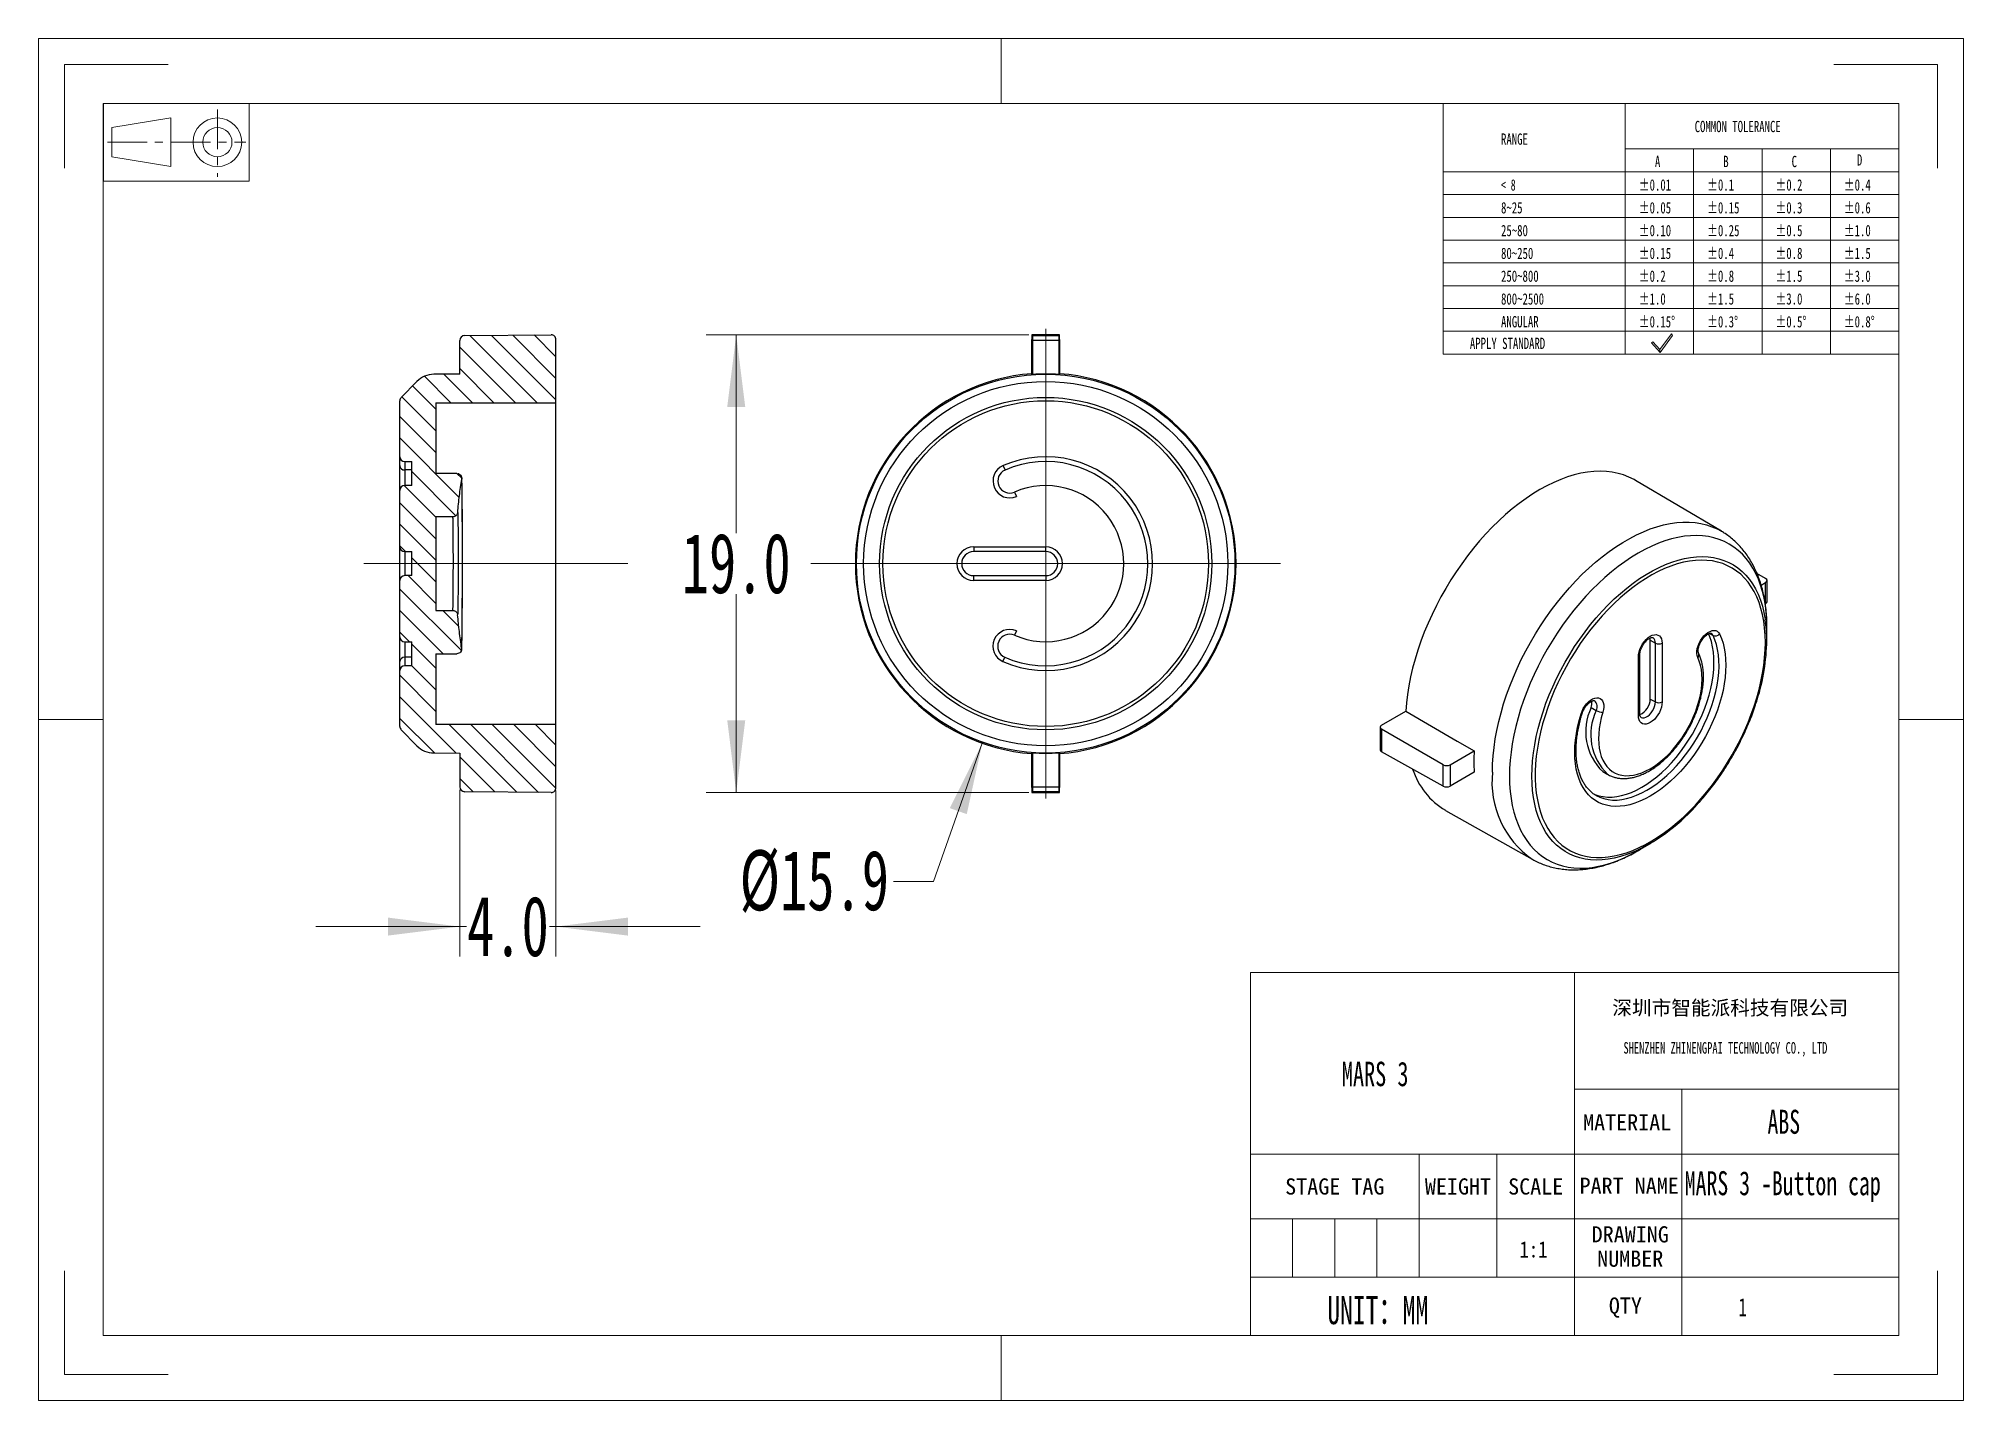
# Model space of a CAD drawing. Header units: millimetres. Extents: x 845.4 to 925.5, y 116.1 to 172.8.
import ezdxf

# ---------------------------------------------------------------- set-up
doc = ezdxf.new("R2010")
doc.units = ezdxf.units.MM
doc.header["$LTSCALE"] = 16.334999
doc.linetypes.add('CENTER', pattern=[0.6, 0.375, -0.075, 0.075, -0.075])
doc.linetypes.add('点画线', pattern=[18, 12, -2, 2, -2])
doc.layers.get('0').update_dxf_attribs({"lineweight": 18})
for name, color, linetype, lineweight in [('DEFAULT_1', 7, 'CENTER', 18), ('中心线层', 1, '点画线', 18), ('尺寸线层', 3, 'Continuous', 18)]:
    doc.layers.add(name, color=color, linetype=linetype, lineweight=lineweight)
doc.styles.add('SLDTEXTSTYLE4', font='', dxfattribs={"width": 0.7})
doc.styles.add('SLDTEXTSTYLE5', font='', dxfattribs={"width": 0.633333})
doc.styles.get("Standard").update_dxf_attribs({"font": 'txt', "width": 0.667})
doc.styles.add('TEXTSTYLE_2', font='')
doc.styles.add('TEXTSTYLE_3', font='')
doc.styles.get('SLDTEXTSTYLE4').set_extended_font_data('宋体')
doc.styles.get('SLDTEXTSTYLE5').set_extended_font_data('宋体')
doc.styles.get('TEXTSTYLE_2').set_extended_font_data('宋体')
doc.styles.get('TEXTSTYLE_3').set_extended_font_data('宋体')
doc.dimstyles.get("Standard").update_dxf_attribs({"dimtxt": 2.5, "dimasz": 3, "dimexe": 1.25, "dimexo": 0.125, "dimtad": 1, "dimdsep": 46, "dimtxsty": 'Standard', "dimblk": '_CAXARROW', "dimcen": 0.09, "dimdle": 6, "dimadec": 0, "dimazin": 0, "dimtfac": 1, "dimtofl": 0, "dimtmove": 0, "dimatfit": 3, "dimfxl": 0, "dimtolj": 1, "dimarcsym": 0})

msp = doc.modelspace()

# ---------------------------------------------------------------- texts
at = {"attachment_point": 1}
for s, insert, char_height, width, style in [('COMMON TOLERANCE', (914.34, 169.351), 0.47054, 15.49109, 'SLDTEXTSTYLE4'), ('RANGE', (906.276, 168.827), 0.4705, 4.62154, 'SLDTEXTSTYLE4'), ('A', (912.686, 167.896), 0.471, 0.67984, 'SLDTEXTSTYLE4'), ('B', (915.532, 167.896), 0.471, 0.66897, 'SLDTEXTSTYLE4'), ('C', (918.378, 167.896), 0.471, 0.67688, 'SLDTEXTSTYLE4'), ('D', (921.098, 167.96), 0.471, 0.66897, 'SLDTEXTSTYLE4'), ('< 8', (906.276, 166.918), 0.4705, 2.25833, 'SLDTEXTSTYLE5'), ('%%P0.01', (912.016, 166.918), 0.4705, 3.29446, 'SLDTEXTSTYLE4'), ('%%P0.1', (914.862, 166.918), 0.4705, 2.47035, 'SLDTEXTSTYLE4'), ('%%P0.2', (917.709, 166.918), 0.4705, 2.81027, 'SLDTEXTSTYLE4'), ('%%P0.4', (920.555, 166.918), 0.4705, 2.7994, 'SLDTEXTSTYLE4'), ('8~25', (906.276, 165.969), 0.4705, 3.64426, 'SLDTEXTSTYLE4'), ('%%P0.05', (912.016, 165.969), 0.4705, 3.63438, 'SLDTEXTSTYLE4'), ('%%P0.15', (914.862, 165.969), 0.4705, 3.46936, 'SLDTEXTSTYLE4'), ('%%P0.3', (917.709, 165.969), 0.4705, 2.81027, 'SLDTEXTSTYLE4'), ('%%P0.6', (920.555, 165.969), 0.4705, 2.81027, 'SLDTEXTSTYLE4'), ('25~80', (906.276, 165.02), 0.4705, 4.46837, 'SLDTEXTSTYLE4'), ('%%P0.10', (912.016, 165.02), 0.4705, 3.30533, 'SLDTEXTSTYLE4'), ('%%P0.25', (914.862, 165.02), 0.4705, 3.79841, 'SLDTEXTSTYLE4'), ('%%P0.5', (917.709, 165.02), 0.4705, 2.81027, 'SLDTEXTSTYLE4'), ('%%P1.0', (920.555, 165.02), 0.4705, 2.48122, 'SLDTEXTSTYLE4'), ('80~250', (906.276, 164.072), 0.4705, 5.29248, 'SLDTEXTSTYLE4'), ('%%P0.15', (912.016, 164.072), 0.4705, 3.46936, 'SLDTEXTSTYLE4'), ('%%P0.4', (914.862, 164.072), 0.4705, 2.7994, 'SLDTEXTSTYLE4'), ('%%P0.8', (917.709, 164.072), 0.4705, 2.81027, 'SLDTEXTSTYLE4'), ('%%P1.5', (920.555, 164.072), 0.4705, 2.64525, 'SLDTEXTSTYLE4'), ('250~800', (906.276, 163.123), 0.4705, 6.11659, 'SLDTEXTSTYLE4'), ('%%P0.2', (912.016, 163.123), 0.4705, 2.81027, 'SLDTEXTSTYLE4'), ('%%P0.8', (914.862, 163.123), 0.4705, 2.81027, 'SLDTEXTSTYLE4'), ('%%P1.5', (917.709, 163.123), 0.4705, 2.64525, 'SLDTEXTSTYLE4'), ('%%P3.0', (920.555, 163.123), 0.4705, 2.81027, 'SLDTEXTSTYLE4'), ('800~2500', (906.276, 162.174), 0.4705, 6.9407, 'SLDTEXTSTYLE4'), ('%%P1.0', (912.016, 162.174), 0.4705, 2.48122, 'SLDTEXTSTYLE4'), ('%%P1.5', (914.862, 162.174), 0.4705, 2.64525, 'SLDTEXTSTYLE4'), ('%%P3.0', (917.709, 162.174), 0.4705, 2.81027, 'SLDTEXTSTYLE4'), ('%%P6.0', (920.555, 162.174), 0.4705, 2.81027, 'SLDTEXTSTYLE4'), ('ANGULAR', (906.276, 161.225), 0.4705, 6.60869, 'SLDTEXTSTYLE4'), ('%%P0.15%%D', (912.016, 161.225), 0.4705, 4.13241, 'SLDTEXTSTYLE4'), ('%%P0.3%%D', (914.862, 161.225), 0.4705, 3.47332, 'SLDTEXTSTYLE4'), ('%%P0.5%%D', (917.709, 161.225), 0.4705, 3.47332, 'SLDTEXTSTYLE4'), ('%%P0.8%%D', (920.555, 161.225), 0.4705, 3.47332, 'SLDTEXTSTYLE4'), ('APPLY STANDARD', (904.979, 160.325), 0.47054, 13.52567, 'SLDTEXTSTYLE4')]:
    msp.add_mtext(s, dxfattribs=dict(at, insert=insert, char_height=char_height, width=width, style=style))
at = {"color": 7, "linetype": 'Continuous', "insert": (915.822, 132.733), "char_height": 0.6, "width": 14.23542, "attachment_point": 2, "style": 'TEXTSTYLE_2'}
msp.add_mtext('深圳市智能派科技有限公司', dxfattribs=at)
at = {"color": 7, "linetype": 'Continuous', "attachment_point": 2, "line_spacing_factor": 0.9, "style": 'TEXTSTYLE_3'}
for s, insert, char_height, width in [('MATERIAL\\P ', (911.53, 128.002), 0.6749, 9.75552), ('STAGE TAG ', (899.353, 125.334), 0.6749, 8.16164), ('WEIGHT', (904.482, 125.334), 0.6749, 2.96571), ('SCALE', (907.721, 125.334), 0.6749, 2.96571), ('PART NAME', (911.613, 125.365), 0.6749, 5.65419), ('DRAWING NUMBER', (911.658, 123.342), 0.67486, 5.65419), ('QTY', (911.456, 120.377), 0.6749, 7.53284)]:
    msp.add_mtext(s, dxfattribs=dict(at, insert=insert, char_height=char_height, width=width))
at = {"insert": (907.042, 122.028), "char_height": 0.67486, "width": 1.61765, "attachment_point": 7}
msp.add_mtext('{\\W0.85;1:1}', dxfattribs=at)
at = {"layer": '尺寸线层'}
for s, insert, char_height, width, attachment_point in [('SHENZHEN ZHINENGPAI TECHNOLOGY CO., LTD', (911.375, 131.005), 0.48, 13.58141, 1), ('MARS 3', (899.647, 130.19), 1.0197, 8.32158, 1), ('{\\H0.285714x;ABS} ', (918.736, 127.172), 3.5, 2.83361, 9), ('MARS 3 -Button cap', (913.926, 125.632), 1, 32.26946, 1), ('UNIT：MM', (899.042, 120.435), 1.1708, 4.53832, 1)]:
    msp.add_mtext(s, dxfattribs=dict(at, insert=insert, char_height=char_height, width=width, attachment_point=attachment_point))
at = {"layer": '尺寸线层', "ltscale": 0.2, "insert": (916.169, 120.354), "char_height": 0.765, "width": 4.58664, "attachment_point": 1}
msp.add_mtext('1\\P\\P', dxfattribs=at)

# ---------------------------------------------------------------- blocks, each defined once
blk = doc.blocks.new('*X2')
at = {"layer": '尺寸线层', "linetype": 'Continuous'}
for points in [[(874.424, 160.445), (874.049, 157.445), (874.799, 157.445)], [(874.424, 141.396), (874.049, 144.396), (874.799, 144.396)]]:
    blk.add_hatch(color=0, dxfattribs=at).paths.add_polyline_path(points, flags=0)
at = {"layer": '尺寸线层', "color": 0, "linetype": 'Continuous'}
for p, q in [((886.614, 160.445), (873.174, 160.445)), ((874.424, 152.192), (874.424, 160.445)), ((874.424, 149.649), (874.424, 141.396)), ((886.614, 141.396), (873.174, 141.396))]:
    blk.add_line(p, q, dxfattribs=at)
at = {"layer": '尺寸线层', "color": 0, "insert": (874.424, 150.92), "char_height": 2.5, "width": 8.95686, "attachment_point": 5}
blk.add_mtext('19.0', dxfattribs=at)
blk = doc.blocks.new('_CAXARROW')
blk.add_hatch(color=0).paths.add_polyline_path([(0, 0), (-1, 0.125), (-1, -0.125)], flags=0)
blk = doc.blocks.new('*X3')
at = {"layer": '尺寸线层', "linetype": 'Continuous'}
for points in [[(862.915, 135.813), (859.915, 136.188), (859.915, 135.438)], [(866.915, 135.813), (869.915, 136.188), (869.915, 135.438)]]:
    blk.add_hatch(color=0, dxfattribs=at).paths.add_polyline_path(points, flags=0)
at = {"layer": '尺寸线层', "color": 0, "linetype": 'Continuous'}
for p, q in [((862.915, 141.502), (862.915, 134.563)), ((866.915, 141.471), (866.915, 134.563)), ((863.191, 135.813), (856.915, 135.813)), ((866.64, 135.813), (872.915, 135.813))]:
    blk.add_line(p, q, dxfattribs=at)
at = {"layer": '尺寸线层', "color": 0, "insert": (864.915, 135.813), "char_height": 2.5, "width": 6.89869, "attachment_point": 5}
blk.add_mtext('4.0', dxfattribs=at)
blk = doc.blocks.new('*X4')
at = {"layer": '尺寸线层', "linetype": 'Continuous'}
blk.add_hatch(color=0, dxfattribs=at).paths.add_polyline_path([(884.671, 143.448), (883.318, 140.744), (884.025, 140.494)], flags=0)
at = {"layer": '尺寸线层', "color": 0, "linetype": 'Continuous'}
for q in [(884.671, 143.448), (880.967, 137.688)]:
    blk.add_line((882.635, 137.688), q, dxfattribs=at)
at = {"layer": '尺寸线层', "color": 0, "insert": (877.675, 137.688), "char_height": 2.5, "width": 13.16849, "attachment_point": 5}
blk.add_mtext('%%C15.9', dxfattribs=at)
blk = doc.blocks.new('96_1')
at = {"color": 7, "linetype": 'Continuous'}
for p, q in [((-11.25, 6), (-11.25, -6)), ((11.25, -6), (11.25, 6)), ((-9.93, 2.25), (-0.82, 3.75)), ((-0.82, 0), (-0.82, 3.75)), ((-9.93, 0), (-9.93, 2.25)), ((-9.93, 0), (-9.93, -2.25)), ((-0.82, 0), (-0.82, -3.75)), ((-9.93, -2.25), (-0.82, -3.75)), ((-11.25, -6), (11.25, -6))]:
    blk.add_line(p, q, dxfattribs=at)
for radius in [3.75, 2.25]:
    blk.add_circle((6.34, 0), radius, dxfattribs=at)
at = {"layer": 'DEFAULT_1', "color": 1, "linetype": 'CENTER'}
for p, q in [((6.34, 5.05), (6.34, -5.36)), ((-10.64, 0), (10.74, 0))]:
    blk.add_line(p, q, dxfattribs=at)

# ---------------------------------------------------------------- dimensions: what is measured, and where the dimension line sits
at = {"layer": '尺寸线层'}
dim = msp.add_linear_dim(base=(874.424, 160.445), p1=(886.739, 141.396), p2=(886.739, 160.445), angle=90, dimstyle='Standard', override={"dimtad": 0, "dimtih": 1, "dimtoh": 1, "dimdec": 1, "dimzin": 0, "dimsah": 1, "dimtdec": 4, "dimtfill": 1, "dimtzin": 0}, dxfattribs=at)
dim.commit()
dim.dimension.update_dxf_attribs({"geometry": '*X2', "text_midpoint": (874.424, 150.92)})
dim = msp.add_diameter_dim_2p(p1=(889.955, 158.393), p2=(884.671, 143.448), dimstyle='Standard', override={"dimtad": 0, "dimtih": 1, "dimtoh": 1, "dimdec": 1, "dimzin": 0, "dimpost": '%%C<>', "dimsah": 1, "dimtdec": 4, "dimtfill": 1, "dimtzin": 0}, dxfattribs=at)
dim.commit()
dim.dimension.update_dxf_attribs({"geometry": '*X4', "text_midpoint": (882.635, 137.688), "dimtype": 163})
dim = msp.add_linear_dim(base=(866.915, 135.813), p1=(862.915, 141.627), p2=(866.915, 141.596), dimstyle='Standard', override={"dimtad": 0, "dimtih": 1, "dimtoh": 1, "dimdec": 1, "dimzin": 0, "dimsah": 1, "dimtdec": 4, "dimtfill": 1, "dimtzin": 0}, dxfattribs=at)
dim.commit()
dim.dimension.update_dxf_attribs({"geometry": '*X3', "text_midpoint": (864.915, 135.813)})

# ---------------------------------------------------------------- hatches: boundary and pattern name
at = {"linetype": 'Continuous', "lineweight": 18}
h = msp.add_hatch(dxfattribs=at)
h.set_pattern_fill('ANSI31', color=4, scale=0.2, angle=90, style=0)
edge = h.paths.add_edge_path(flags=0)
edge.add_line((860.915, 151.42), (860.915, 150.42))
edge.add_line((860.915, 150.42), (860.615, 150.42))
edge.add_arc((860.615, 150.22), 0.2, 90, 180)
edge.add_line((860.415, 150.22), (860.415, 147.87))
edge.add_arc((860.615, 147.87), 0.2, 180, 270)
edge.add_line((860.615, 147.67), (860.915, 147.67))
edge.add_line((860.915, 147.67), (860.915, 146.67))
edge.add_line((860.915, 146.67), (860.615, 146.67))
edge.add_arc((860.615, 146.47), 0.2, 90, 180)
edge.add_line((860.415, 146.47), (860.415, 144.142))
edge.add_arc((860.615, 144.142), 0.2, 180, 224.5)
edge.add_line((860.473, 144.001), (861.125, 143.338))
edge.add_arc((861.838, 144.039), 1, 224.5, 269.5)
edge.add_line((861.83, 143.039), (862.915, 143.029))
edge.add_line((862.915, 143.029), (862.915, 141.627))
edge.add_arc((863.115, 141.627), 0.2, 180, 269.5)
edge.add_line((863.114, 141.427), (866.714, 141.396))
edge.add_arc((866.715, 141.596), 0.2, 269.5, 360)
edge.add_line((866.915, 141.596), (866.915, 144.22))
edge.add_line((866.915, 144.22), (861.915, 144.22))
edge.add_line((861.915, 144.22), (861.915, 147.17))
edge.add_line((861.915, 147.17), (862.788, 147.17))
edge.add_spline(control_points=[(862.788, 147.17), (862.812, 147.17), (862.837, 147.175), (862.86, 147.184), (862.881, 147.192), (862.901, 147.204), (862.918, 147.218), (862.935, 147.233), (862.95, 147.25), (862.961, 147.27), (862.972, 147.289), (862.98, 147.311), (862.984, 147.333), (862.989, 147.355), (862.989, 147.378), (862.986, 147.4)], knot_values=[0, 0, 0, 0, 0.073741, 0.073741, 0.073741, 0.141185, 0.141185, 0.141185, 0.208627, 0.208627, 0.208627, 0.276068, 0.276068, 0.276068, 0.343509, 0.343509, 0.343509, 0.343509], weights=[1, 1, 1, 1, 1, 1, 1, 1, 1, 1, 1, 1, 1, 1, 1, 1], degree=3, periodic=0)
edge.add_spline(control_points=[(862.986, 147.4), (862.973, 147.484), (862.961, 147.568), (862.95, 147.652), (862.898, 148.03), (862.855, 148.409), (862.82, 148.789)], knot_values=[0, 0, 0, 0, 0.254382, 0.254382, 0.254382, 1.398993, 1.398993, 1.398993, 1.398993], weights=[1, 1, 1, 1, 1, 1, 1], degree=3, periodic=0)
edge.add_spline(control_points=[(862.82, 148.789), (862.819, 148.797), (862.818, 148.806), (862.816, 148.814), (862.811, 148.836), (862.802, 148.857), (862.79, 148.876), (862.778, 148.895), (862.763, 148.913), (862.746, 148.927), (862.728, 148.941), (862.708, 148.952), (862.687, 148.959), (862.666, 148.967), (862.643, 148.97), (862.621, 148.97)], knot_values=[0, 0, 0, 0, 0.02585, 0.02585, 0.02585, 0.093369, 0.093369, 0.093369, 0.160892, 0.160892, 0.160892, 0.228416, 0.228416, 0.228416, 0.29594, 0.29594, 0.29594, 0.29594], weights=[1, 1, 1, 1, 1, 1, 1, 1, 1, 1, 1, 1, 1, 1, 1, 1], degree=3, periodic=0)
edge.add_line((862.621, 148.97), (861.915, 148.97))
edge.add_line((861.915, 148.97), (861.915, 152.87))
edge.add_line((861.915, 152.87), (862.623, 152.87))
edge.add_spline(control_points=[(862.623, 152.87), (862.632, 152.87), (862.64, 152.871), (862.649, 152.872), (862.671, 152.875), (862.693, 152.882), (862.713, 152.892), (862.733, 152.902), (862.752, 152.916), (862.767, 152.932), (862.783, 152.948), (862.796, 152.967), (862.805, 152.987), (862.814, 153.007), (862.82, 153.03), (862.822, 153.052)], knot_values=[0, 0, 0, 0, 0.025655, 0.025655, 0.025655, 0.093176, 0.093176, 0.093176, 0.160694, 0.160694, 0.160694, 0.22821, 0.22821, 0.22821, 0.295726, 0.295726, 0.295726, 0.295726], weights=[1, 1, 1, 1, 1, 1, 1, 1, 1, 1, 1, 1, 1, 1, 1, 1], degree=3, periodic=0)
edge.add_spline(control_points=[(862.822, 153.052), (862.865, 153.516), (862.921, 153.98), (862.99, 154.441)], knot_values=[0, 0, 0, 0, 1.399173, 1.399173, 1.399173, 1.399173], weights=[1, 1, 1, 1], degree=3, periodic=0)
edge.add_spline(control_points=[(862.99, 154.441), (862.993, 154.465), (862.992, 154.49), (862.987, 154.514), (862.982, 154.536), (862.973, 154.557), (862.962, 154.576), (862.95, 154.595), (862.934, 154.613), (862.917, 154.627), (862.899, 154.641), (862.879, 154.652), (862.858, 154.659), (862.837, 154.667), (862.814, 154.67), (862.792, 154.67)], knot_values=[0, 0, 0, 0, 0.07394, 0.07394, 0.07394, 0.141384, 0.141384, 0.141384, 0.20883, 0.20883, 0.20883, 0.276277, 0.276277, 0.276277, 0.343724, 0.343724, 0.343724, 0.343724], weights=[1, 1, 1, 1, 1, 1, 1, 1, 1, 1, 1, 1, 1, 1, 1, 1], degree=3, periodic=0)
edge.add_line((862.792, 154.67), (861.915, 154.67))
edge.add_line((861.915, 154.67), (861.915, 157.62))
edge.add_line((861.915, 157.62), (866.915, 157.62))
edge.add_line((866.915, 157.62), (866.915, 160.245))
edge.add_arc((866.715, 160.245), 0.2, 360, 450.5)
edge.add_line((866.714, 160.445), (863.114, 160.413))
edge.add_arc((863.115, 160.213), 0.2, 90.5, 180)
edge.add_line((862.915, 160.213), (862.915, 158.812))
edge.add_line((862.915, 158.812), (861.83, 158.802))
edge.add_arc((861.838, 157.802), 1, 90.5, 135.5)
edge.add_line((861.125, 158.503), (860.473, 157.839))
edge.add_arc((860.615, 157.699), 0.2, 135.5, 180)
edge.add_line((860.415, 157.699), (860.415, 155.37))
edge.add_arc((860.615, 155.37), 0.2, 180, 270)
edge.add_line((860.615, 155.17), (860.915, 155.17))
edge.add_line((860.915, 155.17), (860.915, 154.17))
edge.add_line((860.915, 154.17), (860.615, 154.17))
edge.add_arc((860.615, 153.97), 0.2, 90, 180)
edge.add_line((860.415, 153.97), (860.415, 151.62))
edge.add_arc((860.615, 151.62), 0.2, 180, 270)
edge.add_line((860.615, 151.42), (860.915, 151.42))

# ---------------------------------------------------------------- linework, layer by layer
at = {"color": 7, "linetype": 'Continuous'}
for p, q in [((845.364, 116.089), (845.364, 172.777)), ((845.364, 172.777), (925.538, 172.777)), ((885.451, 170.078), (885.451, 172.777)), ((925.538, 116.089), (925.538, 172.777)), ((846.444, 167.378), (846.444, 171.698)), ((846.444, 171.698), (850.763, 171.698)), ((920.139, 171.698), (924.458, 171.698)), ((924.458, 167.378), (924.458, 171.698)), ((848.063, 118.788), (848.063, 170.078)), ((848.063, 170.078), (922.838, 170.078)), ((922.838, 118.788), (922.838, 170.078)), ((845.364, 144.433), (848.063, 144.433)), ((922.838, 144.433), (925.538, 144.433)), ((846.444, 117.169), (846.444, 121.488)), ((924.458, 117.169), (924.458, 121.488)), ((848.063, 118.788), (922.838, 118.788)), ((885.451, 116.089), (885.451, 118.788)), ((846.444, 117.169), (850.763, 117.169)), ((920.139, 117.169), (924.458, 117.169)), ((845.364, 116.089), (925.538, 116.089))]:
    msp.add_line(p, q, dxfattribs=at)
for p, q in [((903.863, 170.078), (903.863, 159.641)), ((911.453, 170.078), (911.453, 159.641)), ((911.453, 168.18), (922.838, 168.18)), ((914.299, 168.18), (914.299, 159.641)), ((917.146, 168.18), (917.146, 159.641)), ((919.992, 168.18), (919.992, 159.641)), ((903.863, 167.232), (922.838, 167.232)), ((903.863, 166.283), (922.838, 166.283)), ((903.863, 165.334), (922.838, 165.334)), ((903.863, 164.385), (922.838, 164.385)), ((903.863, 163.437), (922.838, 163.437)), ((903.863, 162.488), (922.838, 162.488)), ((903.863, 161.539), (922.838, 161.539)), ((903.863, 160.59), (922.838, 160.59)), ((913.381, 160.492), (912.893, 159.83)), ((912.898, 159.71), (913.419, 160.416)), ((913.419, 160.416), (913.381, 160.492)), ((903.863, 159.641), (922.838, 159.641)), ((912.599, 160.156), (912.543, 160.105)), ((912.543, 160.105), (912.898, 159.71)), ((912.893, 159.83), (912.599, 160.156)), ((912.898, 159.71), (912.893, 159.83)), ((912.893, 159.83), (912.898, 159.71))]:
    msp.add_line(p, q)
at = {"color": 7, "linetype": 'Continuous', "lineweight": 25}
for p, q in [((863.114, 160.413), (866.714, 160.445)), ((886.77, 160.413), (886.739, 160.445)), ((887.887, 160.445), (886.739, 160.445)), ((886.77, 160.413), (887.856, 160.413)), ((887.856, 160.413), (887.887, 160.445)), ((862.915, 158.812), (862.915, 160.213)), ((866.915, 157.62), (866.915, 160.245)), ((886.737, 158.826), (886.737, 160.245)), ((887.854, 160.213), (886.772, 160.213)), ((886.772, 158.793), (886.772, 160.213)), ((887.854, 160.213), (887.854, 158.793)), ((887.889, 160.245), (887.889, 158.826)), ((862.915, 158.812), (861.83, 158.802)), ((860.473, 157.839), (861.125, 158.503)), ((860.415, 155.37), (860.415, 157.699)), ((861.915, 157.62), (866.915, 157.62)), ((861.915, 157.62), (861.915, 154.67)), ((866.915, 144.22), (866.915, 157.62)), ((860.415, 155.001), (860.415, 155.37)), ((860.415, 153.97), (860.415, 155.001)), ((860.615, 155.17), (860.915, 155.17)), ((860.615, 155.17), (860.615, 154.818)), ((860.915, 154.818), (860.615, 154.818)), ((860.915, 154.17), (860.915, 155.17)), ((885.618, 154.818), (885.539, 155.001)), ((860.415, 151.62), (860.415, 153.97)), ((860.915, 154.17), (860.615, 154.17)), ((862.792, 154.67), (861.915, 154.67)), ((862.866, 154.655), (862.836, 154.663)), ((915.457, 152.266), (911.883, 154.381)), ((886.017, 153.901), (886.097, 153.718)), ((862.623, 152.87), (861.915, 152.87)), ((861.915, 152.87), (861.915, 148.97)), ((860.415, 150.22), (860.415, 151.62)), ((884.313, 151.62), (887.313, 151.62)), ((884.313, 151.62), (884.313, 151.42)), ((887.313, 151.42), (887.313, 151.62)), ((860.615, 151.42), (860.915, 151.42)), ((860.615, 151.42), (860.615, 150.42)), ((860.915, 150.42), (860.915, 151.42)), ((887.313, 151.42), (884.313, 151.42)), ((860.415, 147.87), (860.415, 150.22)), ((860.915, 150.42), (860.615, 150.42)), ((884.313, 150.42), (887.313, 150.42)), ((884.313, 150.22), (884.313, 150.42)), ((887.313, 150.22), (884.313, 150.22)), ((887.313, 150.42), (887.313, 150.22)), ((917.297, 150.297), (916.937, 150.512)), ((917.111, 150.027), (917.296, 150.133)), ((917.296, 149.249), (917.296, 150.133)), ((917.354, 149.33), (917.354, 150.215)), ((917.296, 149.249), (917.282, 149.241)), ((861.915, 148.97), (862.621, 148.97)), ((860.415, 146.842), (860.415, 147.87)), ((860.615, 147.67), (860.915, 147.67)), ((860.915, 146.67), (860.915, 147.67)), ((886.093, 148.125), (886.013, 147.942)), ((912.492, 147.735), (912.704, 147.613)), ((912.492, 145.285), (912.492, 147.735)), ((912.704, 145.163), (912.704, 147.613)), ((912.987, 147.613), (912.987, 145.163)), ((917.343, 147.624), (917.351, 148.152)), ((860.415, 146.47), (860.415, 146.842)), ((860.615, 147.025), (860.615, 146.67)), ((860.915, 147.025), (860.615, 147.025)), ((861.915, 147.17), (862.788, 147.17)), ((861.915, 147.17), (861.915, 144.22)), ((885.533, 146.842), (885.613, 147.025)), ((911.997, 144.592), (911.997, 147.041)), ((912.056, 144.673), (912.056, 147.123)), ((860.415, 144.142), (860.415, 146.47)), ((860.915, 146.67), (860.615, 146.67)), ((912.492, 145.285), (912.704, 145.163)), ((901.303, 144.195), (902.306, 144.774)), ((910.032, 144.927), (910.245, 144.805)), ((861.125, 143.338), (860.473, 144.001)), ((866.915, 144.22), (861.915, 144.22)), ((866.915, 141.596), (866.915, 144.22)), ((901.244, 144.113), (901.244, 143.173)), ((903.872, 142.547), (901.304, 144.029)), ((901.304, 144.029), (901.304, 143.091)), ((861.83, 143.039), (862.915, 143.029)), ((862.915, 143.029), (862.915, 141.627)), ((886.737, 141.596), (886.737, 143.015)), ((886.772, 141.627), (886.772, 143.048)), ((887.854, 143.048), (887.854, 141.627)), ((887.889, 143.015), (887.889, 141.596)), ((903.872, 141.66), (901.304, 143.091)), ((904.153, 142.546), (905.158, 143.126)), ((903.872, 141.66), (903.872, 142.547)), ((904.153, 142.546), (904.153, 141.662)), ((905.158, 142.242), (904.153, 141.662)), ((910.514, 142.267), (910.726, 142.144)), ((910.747, 142.133), (910.726, 142.144)), ((866.714, 141.396), (863.114, 141.427)), ((886.77, 141.427), (886.739, 141.396)), ((886.739, 141.396), (887.887, 141.396)), ((887.856, 141.427), (886.77, 141.427)), ((886.772, 141.627), (887.854, 141.627)), ((887.856, 141.427), (887.887, 141.396)), ((903.958, 140.652), (907.576, 138.615)), ((912.087, 139.032), (912.539, 139.303))]:
    msp.add_line(p, q, dxfattribs=at)
at = {"color": 8, "linetype": 'Continuous', "lineweight": 25}
for p, q in [((860.615, 154.818), (860.615, 154.17)), ((860.615, 147.67), (860.615, 147.025)), ((914.963, 148.017), (915.107, 147.934))]:
    msp.add_line(p, q, dxfattribs=at)
at = {"color": 2, "linetype": 'Continuous'}
for p, q in [((895.844, 126.347), (895.844, 133.905)), ((895.844, 126.347), (895.844, 133.905)), ((895.844, 133.905), (909.341, 133.905)), ((909.341, 123.647), (909.341, 133.905)), ((909.341, 129.046), (909.341, 133.905)), ((909.341, 133.905), (922.838, 133.905)), ((909.341, 126.347), (909.341, 133.905)), ((922.838, 129.046), (922.838, 133.905)), ((909.341, 129.046), (922.838, 129.046)), ((913.801, 129.046), (913.801, 118.788)), ((922.838, 123.647), (922.838, 129.046)), ((895.844, 118.788), (895.844, 126.347)), ((895.844, 126.347), (909.341, 126.347)), ((895.844, 123.647), (895.844, 126.347)), ((895.844, 126.347), (902.862, 126.347)), ((902.862, 123.647), (902.862, 126.347)), ((902.862, 123.647), (902.862, 126.347)), ((902.862, 126.347), (909.341, 126.347)), ((906.102, 123.647), (906.102, 126.347)), ((909.341, 126.347), (922.838, 126.347)), ((909.341, 123.647), (909.341, 126.347)), ((895.844, 121.218), (895.844, 123.647)), ((895.844, 123.647), (902.862, 123.647)), ((895.844, 123.647), (902.862, 123.647)), ((895.844, 123.647), (902.862, 123.647)), ((895.844, 123.647), (895.844, 121.218)), ((897.598, 123.647), (897.598, 121.218)), ((899.353, 123.647), (899.353, 121.218)), ((901.108, 123.647), (901.108, 121.218)), ((902.862, 121.218), (902.862, 123.647)), ((902.862, 121.218), (902.862, 123.647)), ((902.862, 123.647), (909.341, 123.647)), ((902.862, 123.647), (909.341, 123.647)), ((902.862, 123.647), (902.862, 121.218)), ((906.102, 121.218), (906.102, 123.647)), ((909.341, 118.788), (909.341, 123.647)), ((909.341, 123.647), (922.838, 123.647)), ((909.341, 123.647), (922.838, 123.647)), ((909.341, 121.218), (909.341, 123.647)), ((922.838, 118.788), (922.838, 123.647)), ((895.844, 118.788), (895.844, 121.218)), ((895.844, 121.218), (909.341, 121.218)), ((895.844, 121.218), (902.862, 121.218)), ((895.844, 121.218), (902.862, 121.218)), ((902.862, 121.218), (909.341, 121.218)), ((909.341, 118.788), (909.341, 121.218)), ((909.341, 121.218), (922.838, 121.218)), ((874.248, 118.788), (880.727, 118.788)), ((880.727, 118.788), (885.046, 118.788)), ((885.046, 118.788), (891.525, 118.788)), ((891.525, 118.788), (895.844, 118.788)), ((895.844, 118.788), (909.341, 118.788)), ((909.341, 118.788), (922.838, 118.788))]:
    msp.add_line(p, q, dxfattribs=at)
at = {"color": 7, "linetype": 'Continuous', "lineweight": 25}
for points in [[(886.772, 158.793), (886.763, 158.801), (886.737, 158.826)], [(887.889, 158.826), (887.863, 158.801), (887.854, 158.793)], [(911.883, 154.381), (911.817, 154.419), (911.605, 154.524), (911.383, 154.61), (911.152, 154.678), (910.912, 154.727), (910.664, 154.756), (910.409, 154.766), (910.147, 154.757), (909.879, 154.729), (909.606, 154.681), (909.328, 154.614), (909.046, 154.529), (908.761, 154.424), (908.474, 154.302), (908.185, 154.161), (907.896, 154.003), (907.607, 153.827), (907.318, 153.634), (907.031, 153.426), (906.746, 153.201), (906.465, 152.962), (906.187, 152.707), (905.913, 152.44), (905.645, 152.158), (905.383, 151.865), (905.128, 151.56), (904.88, 151.244), (904.64, 150.919), (904.409, 150.584), (904.187, 150.241), (903.975, 149.891), (903.773, 149.535), (903.583, 149.174), (903.404, 148.807), (903.237, 148.438), (903.082, 148.066), (902.94, 147.693), (902.812, 147.319), (902.697, 146.946), (902.596, 146.574), (902.509, 146.205), (902.436, 145.84), (902.378, 145.479), (902.335, 145.123), (902.306, 144.774)], [(917.286, 147.644), (917.278, 147.948), (917.256, 148.242), (917.219, 148.525), (917.168, 148.797), (917.102, 149.057), (917.021, 149.304), (916.927, 149.538), (916.819, 149.757), (916.698, 149.961), (916.564, 150.149), (916.417, 150.321), (916.258, 150.476), (916.087, 150.614), (915.905, 150.734), (915.713, 150.836), (915.511, 150.92), (915.299, 150.985), (915.079, 151.031), (914.85, 151.058), (914.615, 151.065), (914.373, 151.054), (914.125, 151.024), (913.872, 150.975), (913.615, 150.906), (913.354, 150.82), (913.09, 150.714), (912.825, 150.591), (912.559, 150.45), (912.292, 150.292), (912.027, 150.117), (911.762, 149.926), (911.5, 149.72), (911.241, 149.498), (910.986, 149.262), (910.735, 149.013), (910.49, 148.751), (910.251, 148.476), (910.019, 148.191), (909.795, 147.895), (909.579, 147.591), (909.372, 147.277), (909.174, 146.957), (908.987, 146.629), (908.811, 146.297), (908.646, 145.96), (908.493, 145.62), (908.352, 145.277), (908.224, 144.933), (908.11, 144.589), (908.009, 144.246), (907.921, 143.905), (907.848, 143.567), (907.789, 143.233), (907.745, 142.904), (907.716, 142.581), (907.701, 142.265), (907.701, 141.957), (907.716, 141.659), (907.745, 141.37), (907.789, 141.092), (907.848, 140.826), (907.921, 140.572), (908.009, 140.332), (908.11, 140.105), (908.224, 139.894), (908.352, 139.698), (908.493, 139.517), (908.646, 139.354), (908.811, 139.207), (908.987, 139.078), (909.174, 138.967), (909.372, 138.874), (909.579, 138.8), (909.795, 138.745), (910.019, 138.708), (910.251, 138.691), (910.49, 138.692), (910.735, 138.713), (910.986, 138.753), (911.241, 138.812), (911.5, 138.889), (911.762, 138.985), (912.027, 139.099), (912.292, 139.232), (912.559, 139.381), (912.825, 139.548), (913.09, 139.731), (913.354, 139.93), (913.615, 140.144), (913.872, 140.373), (914.125, 140.615), (914.373, 140.871), (914.615, 141.14), (914.85, 141.42), (915.079, 141.71), (915.299, 142.01), (915.511, 142.32), (915.713, 142.637), (915.905, 142.961), (916.087, 143.291), (916.258, 143.626), (916.417, 143.964), (916.564, 144.306), (916.698, 144.649), (916.819, 144.993), (916.927, 145.337), (917.021, 145.679), (917.102, 146.019), (917.168, 146.355), (917.219, 146.687), (917.256, 147.013), (917.278, 147.333), (917.286, 147.644)], [(915.378, 147.992), (915.457, 147.807), (915.522, 147.608), (915.573, 147.396), (915.61, 147.172), (915.632, 146.938), (915.639, 146.694), (915.632, 146.442), (915.61, 146.182), (915.573, 145.917), (915.522, 145.646), (915.457, 145.372), (915.378, 145.095), (915.286, 144.818), (915.181, 144.541), (915.063, 144.265), (914.933, 143.992), (914.791, 143.724), (914.639, 143.46), (914.477, 143.204), (914.306, 142.955), (914.126, 142.715), (913.939, 142.485), (913.745, 142.267), (913.544, 142.06), (913.34, 141.867), (913.131, 141.688), (912.919, 141.523), (912.705, 141.375), (912.49, 141.242), (912.275, 141.127), (912.061, 141.029), (911.85, 140.949), (911.641, 140.888), (911.436, 140.845), (911.236, 140.821), (911.042, 140.815), (910.855, 140.829), (910.675, 140.862), (910.504, 140.913), (910.342, 140.983), (910.19, 141.071), (910.049, 141.177), (909.919, 141.3), (909.802, 141.44), (909.697, 141.596), (909.605, 141.767), (909.526, 141.953), (909.461, 142.152), (909.411, 142.364), (909.374, 142.588), (909.353, 142.822), (909.346, 143.066), (909.353, 143.319), (909.376, 143.579), (909.413, 143.844), (909.464, 144.115), (909.529, 144.389), (909.608, 144.666)], [(910.122, 141.344), (910.183, 141.317), (910.35, 141.26), (910.525, 141.222), (910.708, 141.204), (910.899, 141.204), (911.095, 141.225), (911.297, 141.264), (911.503, 141.323), (911.713, 141.4), (911.924, 141.496), (912.137, 141.61), (912.349, 141.741), (912.561, 141.889), (912.77, 142.053), (912.976, 142.232), (913.178, 142.425), (913.375, 142.632), (913.566, 142.851), (913.749, 143.081), (913.924, 143.321), (914.091, 143.57), (914.248, 143.826), (914.394, 144.089), (914.528, 144.357), (914.651, 144.628), (914.762, 144.902), (914.859, 145.176), (914.942, 145.45), (915.012, 145.722), (915.067, 145.991), (915.107, 146.256), (915.133, 146.514), (915.144, 146.766), (915.139, 147.009), (915.12, 147.242), (915.085, 147.464), (915.036, 147.675), (914.973, 147.872), (914.92, 148.001)], [(911.997, 147.041), (912.005, 147.145), (912.027, 147.254), (912.064, 147.365), (912.113, 147.475), (912.174, 147.581), (912.245, 147.679), (912.323, 147.766), (912.406, 147.84), (912.492, 147.898), (912.578, 147.939), (912.662, 147.962), (912.74, 147.965), (912.81, 147.948), (912.871, 147.913), (912.921, 147.86), (912.957, 147.791), (912.98, 147.708), (912.987, 147.613)], [(912.492, 147.735), (912.485, 147.816), (912.483, 147.825)], [(914.47, 147.012), (914.443, 147.091), (914.43, 147.182), (914.432, 147.283), (914.449, 147.39), (914.481, 147.501), (914.526, 147.612), (914.583, 147.72), (914.651, 147.821), (914.727, 147.912), (914.809, 147.991), (914.894, 148.055), (914.98, 148.102), (915.065, 148.131), (915.145, 148.141), (915.218, 148.131), (915.283, 148.103), (915.337, 148.056), (915.378, 147.992)], [(917.351, 148.152), (917.352, 148.262), (917.352, 148.309)], [(910.516, 144.732), (910.451, 144.504), (910.401, 144.277), (910.364, 144.055), (910.343, 143.838), (910.336, 143.629), (910.343, 143.428), (910.365, 143.237), (910.402, 143.057), (910.453, 142.889), (910.518, 142.735), (910.596, 142.596), (910.687, 142.472), (910.791, 142.365), (910.906, 142.274), (911.032, 142.202), (911.168, 142.147), (911.313, 142.111), (911.466, 142.094), (911.626, 142.096), (911.791, 142.117), (911.962, 142.157), (912.136, 142.215), (912.313, 142.292), (912.491, 142.386), (912.669, 142.497), (912.845, 142.624), (913.02, 142.767), (913.19, 142.924), (913.356, 143.094), (913.516, 143.277), (913.669, 143.47), (913.814, 143.673), (913.95, 143.884), (914.076, 144.102), (914.192, 144.325), (914.295, 144.552), (914.387, 144.781), (914.465, 145.011), (914.53, 145.24), (914.582, 145.466), (914.619, 145.689), (914.641, 145.906), (914.649, 146.116), (914.642, 146.317), (914.621, 146.509), (914.585, 146.689), (914.534, 146.857), (914.47, 147.012)], [(909.608, 144.666), (909.65, 144.777), (909.703, 144.886), (909.768, 144.989), (909.842, 145.084), (909.922, 145.167), (910.007, 145.235), (910.093, 145.287), (910.178, 145.322), (910.26, 145.337), (910.336, 145.333), (910.403, 145.31), (910.46, 145.268), (910.505, 145.209), (910.537, 145.135), (910.554, 145.047), (910.556, 144.949), (910.543, 144.843), (910.516, 144.732)], [(912.987, 145.163), (912.98, 145.059), (912.957, 144.95), (912.921, 144.839), (912.871, 144.729), (912.81, 144.623), (912.74, 144.525), (912.662, 144.438), (912.578, 144.364), (912.492, 144.306), (912.406, 144.265), (912.323, 144.242), (912.245, 144.239), (912.174, 144.256), (912.113, 144.291), (912.064, 144.344), (912.027, 144.413), (912.005, 144.497), (911.997, 144.592)], [(902.306, 144.774), (904.445, 143.538), (905.158, 143.126)], [(886.737, 143.015), (886.763, 143.04), (886.772, 143.048)], [(887.854, 143.048), (887.863, 143.04), (887.889, 143.015)], [(910.226, 141.278), (910.239, 141.271), (910.244, 141.268)]]:
    msp.add_lwpolyline(points, dxfattribs=at)
at = {"color": 8, "linetype": 'Continuous', "lineweight": 25}
for points in [[(905.919, 142.237), (905.926, 142.573), (905.949, 142.916), (905.985, 143.266), (906.037, 143.622), (906.103, 143.982), (906.183, 144.347), (906.277, 144.714), (906.385, 145.084), (906.507, 145.454), (906.642, 145.824), (906.79, 146.194), (906.95, 146.561), (907.122, 146.926), (907.306, 147.286), (907.501, 147.642), (907.707, 147.992), (907.922, 148.335), (908.147, 148.671), (908.381, 148.998), (908.623, 149.316), (908.873, 149.623), (909.13, 149.92), (909.393, 150.204), (909.661, 150.476), (909.935, 150.735), (910.212, 150.979), (910.493, 151.209), (910.777, 151.424), (911.062, 151.623), (911.349, 151.805), (911.636, 151.971), (911.922, 152.119), (912.208, 152.25), (912.492, 152.363), (912.772, 152.457), (913.05, 152.533), (913.323, 152.59), (913.592, 152.628), (913.855, 152.647), (914.112, 152.647), (914.361, 152.628), (914.604, 152.59), (914.837, 152.533), (915.063, 152.458), (915.278, 152.363), (915.458, 152.266)], [(917.352, 148.309), (917.345, 148.582), (917.323, 148.893), (917.286, 149.193), (917.235, 149.482), (917.17, 149.759), (917.09, 150.024), (916.996, 150.276), (916.889, 150.513), (916.768, 150.736), (916.634, 150.943), (916.487, 151.135), (916.328, 151.31), (916.157, 151.469), (915.975, 151.61), (915.782, 151.734), (915.578, 151.839), (915.365, 151.927), (915.142, 151.995), (914.911, 152.046), (914.671, 152.077), (914.425, 152.089), (914.171, 152.082), (913.912, 152.057), (913.647, 152.012), (913.378, 151.949), (913.105, 151.867), (912.829, 151.767), (912.551, 151.648), (912.271, 151.512), (911.991, 151.359), (911.71, 151.188), (911.43, 151.001), (911.152, 150.798), (910.876, 150.58), (910.603, 150.346), (910.334, 150.099), (910.069, 149.838), (909.81, 149.564), (909.556, 149.278), (909.31, 148.981), (909.07, 148.674), (908.839, 148.357), (908.616, 148.031), (908.403, 147.697), (908.199, 147.356), (908.006, 147.01), (907.824, 146.658), (907.653, 146.302), (907.494, 145.943), (907.347, 145.582), (907.213, 145.22), (907.092, 144.858), (906.985, 144.496), (906.891, 144.136), (906.811, 143.78), (906.746, 143.427), (906.695, 143.078), (906.658, 142.736), (906.636, 142.4), (906.629, 142.072)], [(911.899, 138.968), (911.78, 138.917), (911.514, 138.814), (911.251, 138.731), (910.991, 138.666), (910.736, 138.619), (910.486, 138.592), (910.243, 138.584), (910.006, 138.596), (909.776, 138.626), (909.554, 138.676), (909.341, 138.744), (909.138, 138.831), (908.945, 138.937), (908.762, 139.06), (908.591, 139.202), (908.431, 139.36), (908.284, 139.536), (908.149, 139.728), (908.027, 139.935), (907.919, 140.158), (907.824, 140.395), (907.744, 140.646), (907.678, 140.909), (907.626, 141.185), (907.589, 141.472), (907.567, 141.769), (907.559, 142.076), (907.567, 142.392), (907.589, 142.715), (907.626, 143.045), (907.678, 143.38), (907.744, 143.72), (907.824, 144.064), (907.919, 144.41), (908.027, 144.758), (908.149, 145.106), (908.284, 145.453), (908.431, 145.799), (908.591, 146.142), (908.762, 146.481), (908.945, 146.816), (909.138, 147.144), (909.341, 147.466), (909.554, 147.78), (909.776, 148.086), (910.006, 148.381), (910.243, 148.666), (910.486, 148.94), (910.736, 149.201), (910.991, 149.45), (911.251, 149.684), (911.514, 149.904), (911.78, 150.109), (912.048, 150.298), (912.317, 150.47), (912.587, 150.626), (912.856, 150.764), (913.124, 150.885), (913.39, 150.987), (913.653, 151.071), (913.912, 151.136), (914.167, 151.182), (914.417, 151.209), (914.661, 151.217), (914.898, 151.206), (915.128, 151.175), (915.349, 151.126), (915.562, 151.057), (915.765, 150.97), (915.959, 150.865), (916.141, 150.741), (916.313, 150.6), (916.472, 150.441), (916.62, 150.265), (916.755, 150.074), (916.876, 149.866), (916.985, 149.643), (917.079, 149.406), (917.16, 149.156), (917.226, 148.892), (917.277, 148.616), (917.283, 148.582)], [(910.244, 141.268), (910.396, 141.195), (910.562, 141.138), (910.737, 141.1), (910.92, 141.081), (911.111, 141.082), (911.308, 141.102), (911.509, 141.142), (911.716, 141.2), (911.925, 141.278), (912.136, 141.374), (912.349, 141.487), (912.561, 141.619), (912.773, 141.767), (912.982, 141.93), (913.188, 142.109), (913.39, 142.303), (913.587, 142.509), (913.778, 142.728), (913.961, 142.958), (914.137, 143.198), (914.303, 143.447), (914.46, 143.704), (914.606, 143.967), (914.741, 144.234), (914.863, 144.506), (914.974, 144.779), (915.071, 145.054), (915.154, 145.328), (915.224, 145.6), (915.279, 145.869), (915.32, 146.133), (915.345, 146.392), (915.356, 146.643), (915.351, 146.886), (915.332, 147.119), (915.297, 147.342), (915.248, 147.552), (915.185, 147.75), (915.107, 147.934)], [(915.107, 147.934), (915.07, 147.987), (915.032, 148.017)], [(912.101, 144.526), (912.114, 144.519), (912.174, 144.503), (912.242, 144.508), (912.314, 144.532), (912.388, 144.574), (912.46, 144.634), (912.528, 144.707), (912.587, 144.792), (912.637, 144.884), (912.674, 144.979), (912.697, 145.074), (912.704, 145.163)], [(909.608, 144.666), (909.631, 144.669), (909.647, 144.676), (909.657, 144.685), (909.658, 144.688)], [(906.629, 142.072), (906.636, 141.752), (906.658, 141.441), (906.695, 141.141), (906.746, 140.852), (906.811, 140.575), (906.891, 140.31), (906.985, 140.058), (907.092, 139.821), (907.213, 139.598), (907.347, 139.391), (907.494, 139.199), (907.653, 139.023), (907.824, 138.865), (908.006, 138.724), (908.199, 138.6), (908.403, 138.495), (908.616, 138.407), (908.839, 138.338), (909.07, 138.288), (909.31, 138.257), (909.556, 138.245), (909.81, 138.252), (910.069, 138.277), (910.334, 138.322), (910.603, 138.385), (910.876, 138.467), (911.152, 138.567), (911.43, 138.686), (911.71, 138.822), (911.991, 138.975), (912.087, 139.032)]]:
    msp.add_lwpolyline(points, dxfattribs=at)
at = {"color": 7, "linetype": 'Continuous', "lineweight": 25}
for radius in [7.882, 7.583, 6.919, 6.779]:
    msp.add_circle((887.313, 150.92), radius, dxfattribs=at)
for centre, radius, start, end in [((863.115, 160.213), 0.2, 90.5, 180), ((866.715, 160.245), 0.2, 0, 90.5), ((861.838, 157.802), 1, 90.5, 135.5), ((887.313, 150.92), 7.926, 94.1687, 265.8313), ((887.313, 150.92), 7.891, 86.06692, 93.93308), ((887.313, 150.92), 7.926, 274.1687, 85.8313), ((860.615, 157.699), 0.2, 135.5, 180), ((860.615, 155.37), 0.2, 180, 270), ((860.607, 155.01), 0.192, 182.58406, 272.36965), ((885.818, 154.359), 0.7, 113.4979, 293.4979), ((885.818, 154.359), 0.5, 113.4979, 293.4979), ((887.313, 150.92), 4.45, 246.42182, 113.4979), ((887.313, 150.92), 4.25, 246.42182, 113.4979), ((860.615, 153.97), 0.2, 90, 180), ((887.313, 150.92), 3.25, 246.42182, 113.4979), ((860.615, 151.62), 0.2, 180, 270), ((884.313, 150.92), 0.7, 90, 270), ((887.313, 150.92), 0.7, 270, 90), ((884.313, 150.92), 0.5, 90, 270), ((887.313, 150.92), 0.5, 270, 90), ((860.615, 150.22), 0.2, 90, 180), ((911.591, 147.743), 5.753, 359.81729, 8.38106), ((860.615, 147.87), 0.2, 180, 270), ((885.813, 147.483), 0.7, 66.42182, 246.42182), ((885.813, 147.483), 0.5, 66.42182, 246.42182), ((912.846, 147.886), 0.307, 242.60967, 297.39033), ((915.203, 148.145), 0.232, 245.48265, 318.80677), ((908.8, 147.843), 8.545, 342.42799, 359.20702), ((860.607, 146.833), 0.192, 87.61445, 177.39701), ((860.615, 146.47), 0.2, 90, 180), ((909.558, 145.097), 0.504, 340.23645, 11.43969), ((911.768, 145.301), 0.724, 293.46575, 358.74408), ((912.846, 145.436), 0.307, 242.60967, 297.39033), ((912.085, 143.925), 2.284, 153.96927, 226.54409), ((910.517, 145.284), 0.551, 240.36036, 269.831), ((860.615, 144.142), 0.2, 180, 224.5), ((861.838, 144.039), 1, 224.5, 269.5), ((887.313, 150.92), 7.891, 266.06692, 273.93308), ((912.581, 142.684), 7.436, 176.5927, 183.4073), ((905.585, 143.343), 3.144, 197.97833, 238.84297), ((863.115, 141.627), 0.2, 180, 269.5), ((866.715, 141.596), 0.2, 269.5, 360), ((908.486, 146.137), 7.94, 295.45881, 319.16729)]:
    msp.add_arc(centre, radius, start, end, dxfattribs=at)
at = {"color": 8, "linetype": 'Continuous', "lineweight": 25}
for centre, radius, start, end in [((912.457, 147.639), 0.249, 354.00391, 54.78169), ((911.96, 147.129), 0.0957, 292.70893, 356.24411), ((914.367, 147.124), 0.152, 312.49981, 21.56879), ((909.939, 144.961), 0.344, 332.99172, 47.48086), ((912.297, 143.802), 2.284, 153.96927, 226.54409), ((911.956, 144.683), 0.101, 294.37466, 354.3052), ((909.821, 141.832), 3.923, 174.0654, 235.0646)]:
    msp.add_arc(centre, radius, start, end, dxfattribs=at)
at = {"color": 7, "linetype": 'Continuous', "lineweight": 25}
for centre, major_axis, ratio, start_param, end_param in [((886.739, 160.245), (0, 0.2), 0.008727, 6.274459, 7.853982), ((886.77, 160.213), (0, 0.2), 0.008727, 4.712389, 6.274459), ((887.856, 160.213), (0, 0.2), 0.008727, 0.008727, 1.570796), ((887.887, 160.245), (0, 0.2), 0.008727, 4.712389, 6.291912), ((917.154, 150.216), (0.2, -0.002), 0.582304, 5.502227, 7.064296), ((917.154, 149.329), (0.2, 0.001), 0.572227, 5.4935, 6.278898), ((901.444, 144.112), (0.2, -0.002), 0.582304, 2.360634, 3.940157), ((901.444, 143.174), (0.2, 0.001), 0.572227, 3.137306, 3.93143), ((904.012, 142.629), (0.2, -0.002), 0.582304, 3.940157, 5.502227), ((886.739, 141.596), (0, 0.2), 0.008727, 1.570796, 3.150319), ((886.77, 141.627), (0, 0.2), 0.008727, 3.150319, 4.712389), ((887.856, 141.627), (0, 0.2), 0.008727, 1.570796, 3.132866), ((887.887, 141.596), (0, 0.2), 0.008727, 3.132866, 4.712389), ((904.012, 141.743), (0.2, 0.001), 0.572227, 3.93143, 5.4935)]:
    msp.add_ellipse(centre, major_axis=major_axis, ratio=ratio, start_param=start_param, end_param=end_param, dxfattribs=at)
for points, knots in [([(862.792, 154.67), (862.85, 154.67), (862.906, 154.644), (862.981, 154.558), (862.998, 154.498), (862.99, 154.441)], [0, 0, 0, 0, 2485.851379, 2485.851379, 4971.702759, 4971.702759, 4971.702759, 4971.702759]), ([(862.962, 147.272), (862.963, 147.275), (862.97, 147.286), (862.977, 147.304), (862.983, 147.322), (862.986, 147.337), (862.988, 147.351), (862.99, 147.368), (862.992, 147.392), (862.994, 147.431), (862.996, 147.489), (862.999, 147.561), (863.001, 147.649), (863.003, 147.752), (863.005, 147.869), (863.007, 148), (863.008, 148.144), (863.01, 148.301), (863.012, 148.468), (863.013, 148.645), (863.015, 148.831), (863.016, 149.026), (863.017, 149.228), (863.018, 149.439), (863.019, 149.659), (863.02, 149.884), (863.021, 150.114), (863.021, 150.347), (863.022, 150.582), (863.022, 150.819), (863.022, 151.056), (863.022, 151.293), (863.022, 151.529), (863.022, 151.762), (863.021, 151.989), (863.021, 152.211), (863.02, 152.428), (863.019, 152.639), (863.018, 152.844), (863.017, 153.04), (863.016, 153.227), (863.014, 153.404), (863.013, 153.57), (863.011, 153.723), (863.01, 153.863), (863.008, 153.99), (863.006, 154.102), (863.004, 154.2), (863.002, 154.285), (863, 154.357), (862.998, 154.414), (862.996, 154.452), (862.994, 154.477), (862.991, 154.495), (862.987, 154.517), (862.979, 154.542), (862.972, 154.561), (862.964, 154.571), (862.963, 154.572)], [0, 0, 0, 0, 106.39255, 438.324577, 796.745145, 1230.197025, 1830.794961, 2757.170432, 4442.415749, 6763.17011, 9001.749244, 11367.971377, 13714.179899, 16062.03029, 18417.997984, 20781.535801, 23148.541008, 25511.608818, 27864.366912, 30201.118818, 32517.075852, 34808.795284, 37088.001201, 39408.306047, 41740.307193, 44077.475637, 46411.228274, 48734.368903, 51046.501006, 53371.277235, 55697.177218, 58025.640117, 60357.819434, 62693.110036, 64997.019616, 67296.587095, 69609.557685, 71934.329724, 74268.626748, 76609.585544, 78953.97519, 81297.432253, 83636.737115, 85969.323916, 88293.437107, 90605.028097, 92904.176007, 95218.079179, 97550.619156, 99904.146908, 102286.646903, 104727.599973, 106278.800734, 107465.788542, 108081.444859, 108456.398354, 108827.589448, 108866.160129, 108866.160129, 108866.160129, 108866.160129]), ([(862.986, 147.4), (862.988, 147.4), (862.99, 147.423), (862.994, 147.513), (862.996, 147.58), (863, 147.756), (863.002, 147.866), (863.006, 148.121), (863.007, 148.267), (863.01, 148.596), (863.012, 148.773), (863.014, 149.155), (863.016, 149.361), (863.017, 149.786), (863.018, 150.006), (863.019, 150.457), (863.019, 150.69), (863.02, 151.149), (863.02, 151.377), (863.019, 151.832), (863.019, 152.053), (863.017, 152.477), (863.016, 152.682), (863.014, 153.066), (863.013, 153.244), (863.009, 153.731), (863.006, 153.997), (863, 154.261), (862.998, 154.328), (862.994, 154.418), (862.992, 154.441), (862.99, 154.441)], [0, 0, 0, 0, 1878.640703, 1878.640703, 3757.281406, 3757.281406, 5635.92211, 5635.92211, 7514.562813, 7514.562813, 9393.203516, 9393.203516, 11271.844219, 11271.844219, 13150.484922, 13150.484922, 15029.125626, 15029.125626, 16907.766329, 16907.766329, 18786.407032, 18786.407032, 20665.047735, 20665.047735, 22543.688438, 22543.688438, 26300.969845, 26300.969845, 28179.610548, 28179.610548, 30058.251251, 30058.251251, 30058.251251, 30058.251251]), ([(862.621, 148.97), (862.623, 148.97), (862.626, 149.021), (862.631, 149.216), (862.633, 149.361), (862.636, 149.63), (862.637, 149.731), (862.638, 149.943), (862.639, 150.055), (862.64, 150.29), (862.641, 150.414), (862.641, 150.664), (862.642, 150.79), (862.642, 151.048), (862.642, 151.174), (862.641, 151.424), (862.641, 151.547), (862.64, 151.784), (862.64, 151.896), (862.638, 152.108), (862.638, 152.208), (862.636, 152.389), (862.635, 152.472), (862.633, 152.613), (862.632, 152.673), (862.629, 152.771), (862.628, 152.808), (862.626, 152.858), (862.624, 152.87), (862.623, 152.87)], [0, 0, 0, 0, 3506.481355, 3506.481355, 7012.962711, 7012.962711, 8766.203389, 8766.203389, 10519.444066, 10519.444066, 12272.684744, 12272.684744, 14025.925422, 14025.925422, 15779.166099, 15779.166099, 17532.406777, 17532.406777, 19285.647455, 19285.647455, 21038.888132, 21038.888132, 22792.12881, 22792.12881, 24545.369488, 24545.369488, 26298.610166, 26298.610166, 28051.850843, 28051.850843, 28051.850843, 28051.850843]), ([(862.822, 153.052), (862.818, 153.003), (862.794, 152.956), (862.722, 152.889), (862.673, 152.87), (862.623, 152.87)], [0, 0, 0, 0, 2487.158142, 2487.158142, 4974.316284, 4974.316284, 4974.316284, 4974.316284]), ([(862.822, 153.052), (862.824, 153.052), (862.825, 153.038), (862.827, 152.984), (862.829, 152.943), (862.831, 152.836), (862.832, 152.77), (862.834, 152.615), (862.835, 152.526), (862.837, 152.327), (862.837, 152.218), (862.839, 151.986), (862.839, 151.864), (862.84, 151.605), (862.84, 151.47), (862.841, 151.198), (862.841, 151.059), (862.841, 150.778), (862.84, 150.64), (862.84, 150.367), (862.839, 150.232), (862.838, 149.974), (862.838, 149.852), (862.836, 149.62), (862.835, 149.511), (862.832, 149.216), (862.83, 149.057), (862.825, 148.845), (862.822, 148.789), (862.82, 148.789)], [0, 0, 0, 0, 1753.221602, 1753.221602, 3506.443204, 3506.443204, 5259.664806, 5259.664806, 7012.886408, 7012.886408, 8766.10801, 8766.10801, 10519.329612, 10519.329612, 12272.551214, 12272.551214, 14025.772817, 14025.772817, 15778.994419, 15778.994419, 17532.216021, 17532.216021, 19285.437623, 19285.437623, 21038.659225, 21038.659225, 24545.102429, 24545.102429, 28051.545633, 28051.545633, 28051.545633, 28051.545633]), ([(917.352, 148.267), (917.352, 148.326), (917.351, 148.496), (917.337, 148.772), (917.307, 149.091), (917.261, 149.403), (917.2, 149.705), (917.124, 149.997), (917.033, 150.278), (916.927, 150.547), (916.807, 150.802), (916.673, 151.044), (916.526, 151.271), (916.366, 151.483), (916.194, 151.679), (916.012, 151.859), (915.818, 152.023), (915.634, 152.159), (915.509, 152.233), (915.457, 152.264)], [0, 0, 0, 0, 1239.641219, 3556.844471, 5875.229819, 8190.679331, 10500.134691, 12799.989385, 15086.267397, 17354.925386, 19602.247597, 21825.268658, 24022.139354, 26192.361789, 28336.85932, 30457.893189, 32558.870121, 34644.094045, 36174.575972, 36174.575972, 36174.575972, 36174.575972]), ([(862.621, 148.97), (862.67, 148.97), (862.719, 148.951), (862.792, 148.885), (862.815, 148.838), (862.82, 148.789)], [0, 0, 0, 0, 2491.646831, 2491.646831, 4983.293661, 4983.293661, 4983.293661, 4983.293661]), ([(862.986, 147.4), (862.952, 147.63), (862.921, 147.862), (862.865, 148.325), (862.841, 148.557), (862.82, 148.789)], [0, 0, 0, 0, 2492.648354, 2492.648354, 4985.296708, 4985.296708, 4985.296708, 4985.296708]), ([(912.056, 147.123), (912.056, 147.135), (912.057, 147.169), (912.066, 147.234), (912.087, 147.317), (912.119, 147.405), (912.162, 147.492), (912.213, 147.576), (912.271, 147.652), (912.333, 147.719), (912.396, 147.772), (912.456, 147.811), (912.509, 147.836), (912.551, 147.847), (912.581, 147.848), (912.594, 147.845), (912.599, 147.842), (912.6, 147.841)], [0, 0, 0, 0, 1153.888627, 3368.721309, 5617.533845, 7900.731538, 10207.999656, 12526.697311, 14842.455409, 17139.021714, 19404.226899, 21628.973057, 23812.632091, 25974.467597, 28159.287926, 30469.076107, 31954.347822, 31954.347822, 31954.347822, 31954.347822]), ([(914.509, 147.18), (914.507, 147.186), (914.5, 147.201), (914.49, 147.239), (914.486, 147.299), (914.491, 147.371), (914.507, 147.452), (914.534, 147.538), (914.572, 147.625), (914.619, 147.711), (914.674, 147.792), (914.735, 147.863), (914.798, 147.923), (914.859, 147.97), (914.916, 148.001), (914.964, 148.018), (915, 148.024), (915.022, 148.021), (915.029, 148.02), (915.032, 148.017), (915.033, 148.016)], [0, 0, 0, 0, 1160.617834, 3435.568685, 5668.460353, 7908.829096, 10182.630048, 12494.378104, 14836.186152, 17195.945336, 19560.366029, 21912.464145, 24238.322584, 26526.740475, 28771.951374, 30981.903418, 33192.753018, 35465.836964, 37981.33598, 38128.683303, 38128.683303, 38128.683303, 38128.683303]), ([(862.986, 147.4), (862.994, 147.342), (862.977, 147.283), (862.902, 147.197), (862.846, 147.17), (862.788, 147.17)], [0, 0, 0, 0, 2494.005348, 2494.005348, 4988.010697, 4988.010697, 4988.010697, 4988.010697]), ([(910.75, 142.133), (910.78, 142.117), (910.854, 142.076), (910.982, 142.03), (911.131, 141.994), (911.288, 141.975), (911.451, 141.973), (911.619, 141.989), (911.791, 142.022), (911.967, 142.072), (912.145, 142.139), (912.324, 142.224), (912.504, 142.324), (912.682, 142.439), (912.858, 142.569), (913.03, 142.713), (913.199, 142.87), (913.363, 143.038), (913.52, 143.218), (913.671, 143.407), (913.815, 143.604), (913.95, 143.81), (914.076, 144.022), (914.193, 144.239), (914.298, 144.46), (914.393, 144.685), (914.477, 144.91), (914.548, 145.137), (914.607, 145.362), (914.653, 145.585), (914.685, 145.805), (914.705, 146.021), (914.71, 146.231), (914.701, 146.434), (914.678, 146.629), (914.641, 146.815), (914.591, 146.987), (914.544, 147.106), (914.515, 147.168), (914.509, 147.18)], [0, 0, 0, 0, 1380.823423, 3426.395101, 5477.032785, 7541.329606, 9625.213832, 11731.173842, 13858.322233, 16003.242577, 18161.262153, 20327.65652, 22498.437905, 24670.503518, 26841.640935, 29010.963068, 31178.103151, 33343.036648, 35505.952673, 37667.167938, 39827.072327, 41986.096219, 44144.691952, 46303.323964, 48462.352843, 50622.208285, 52783.366751, 54946.298869, 57111.456423, 59279.248337, 61449.998911, 63623.87899, 65800.798009, 67980.244032, 70160.952546, 72340.063442, 74513.970797, 76541.332371, 77066.994292, 77066.994292, 77066.994292, 77066.994292]), ([(909.658, 144.688), (909.663, 144.703), (909.677, 144.747), (909.709, 144.821), (909.756, 144.907), (909.811, 144.988), (909.872, 145.059), (909.935, 145.12), (909.996, 145.166), (910.053, 145.198), (910.101, 145.215), (910.138, 145.221), (910.16, 145.218), (910.167, 145.217), (910.17, 145.214), (910.171, 145.213)], [0, 0, 0, 0, 1242.228769, 3666.31608, 6105.75157, 8550.246661, 10982.318177, 13387.483189, 15754.107571, 18076.078967, 20361.258486, 22646.692511, 24994.538859, 27587.98972, 27816.664139, 27816.664139, 27816.664139, 27816.664139]), ([(914.5, 140.951), (914.528, 140.983), (914.635, 141.099), (914.813, 141.311), (915.035, 141.587), (915.248, 141.872), (915.455, 142.166), (915.652, 142.467), (915.841, 142.775), (916.021, 143.088), (916.191, 143.407), (916.351, 143.73), (916.5, 144.055), (916.639, 144.384), (916.765, 144.714), (916.867, 145.005), (916.923, 145.185), (916.944, 145.255)], [0, 0, 0, 0, 839.305481, 3133.855892, 5427.850637, 7721.382708, 10014.549798, 12307.452591, 14600.19366, 16892.876779, 19185.603169, 21478.446285, 23771.511478, 26064.904118, 28358.729115, 30653.090156, 32121.496769, 32121.496769, 32121.496769, 32121.496769]), ([(910.244, 141.271), (910.224, 141.281), (910.159, 141.316), (910.057, 141.391), (909.94, 141.497), (909.834, 141.619), (909.739, 141.755), (909.655, 141.904), (909.583, 142.067), (909.523, 142.242), (909.475, 142.429), (909.438, 142.627), (909.414, 142.836), (909.403, 143.053), (909.404, 143.28), (909.419, 143.514), (909.446, 143.755), (909.485, 144.001), (909.538, 144.251), (909.596, 144.481), (909.64, 144.627), (909.658, 144.688)], [0, 0, 0, 0, 986.203477, 3285.758637, 5580.470147, 7858.05617, 10112.751987, 12344.417566, 14556.404458, 16753.353855, 18939.805357, 21119.572594, 23295.586558, 25469.961408, 27644.0154, 29818.536591, 31994.186625, 34171.323032, 36350.090925, 38530.490884, 40090.950825, 40090.950825, 40090.950825, 40090.950825]), ([(912.101, 144.526), (912.1, 144.527), (912.095, 144.529), (912.087, 144.538), (912.072, 144.563), (912.06, 144.604), (912.056, 144.646), (912.056, 144.669), (912.056, 144.673)], [0, 0, 0, 0, 1596.973933, 4656.420869, 7421.149257, 10364.584481, 13006.456022, 13492.357665, 13492.357665, 13492.357665, 13492.357665]), ([(907.575, 138.617), (907.596, 138.605), (907.687, 138.551), (907.86, 138.47), (908.09, 138.377), (908.329, 138.302), (908.575, 138.244), (908.828, 138.203), (909.087, 138.179), (909.351, 138.173), (909.621, 138.185), (909.896, 138.214), (910.176, 138.262), (910.458, 138.327), (910.744, 138.411), (911.031, 138.512), (911.32, 138.631), (911.608, 138.767), (911.868, 138.903), (912.03, 139), (912.097, 139.04)], [0, 0, 0, 0, 615.173693, 2735.002955, 4854.831846, 6980.095297, 9116.089245, 11267.604104, 13438.704732, 15632.515328, 17851.030666, 20094.986531, 22363.826508, 24655.793389, 26968.149443, 29297.497078, 31640.143624, 33992.444469, 36351.071743, 38014.69593, 38014.69593, 38014.69593, 38014.69593])]:
    msp.add_open_spline(points, degree=3, knots=knots, dxfattribs=at)
msp.add_open_spline([(862.822, 153.052), (862.844, 153.284), (862.893, 153.748), (862.955, 154.21), (862.99, 154.441)], degree=3, dxfattribs=at)
at = {"layer": '中心线层'}
for p, q in [((887.313, 141.142), (887.313, 160.699)), ((869.915, 150.92), (858.915, 150.92))]:
    msp.add_line(p, q, dxfattribs=at)
at = {"layer": '中心线层', "linetype": '点画线', "ltscale": 0.2}
msp.add_line((897.092, 150.92), (877.534, 150.92), dxfattribs=at)

# ---------------------------------------------------------------- block references
at = {"color": 2, "linetype": 'Continuous', "xscale": 0.2699456550857158, "yscale": 0.2699456550857158, "zscale": 0.2699456550857158}
msp.add_blockref('96_1', (851.103, 168.462), dxfattribs=at)

msp.set_redraw_order([(e.dxf.handle, doc.entitydb.next_handle()) for e in msp.query("TEXT MTEXT ATTDEF DIMENSION ARC_DIMENSION")])  # texts and dimensions are drawn at this point

doc.saveas('drawing.dxf')
